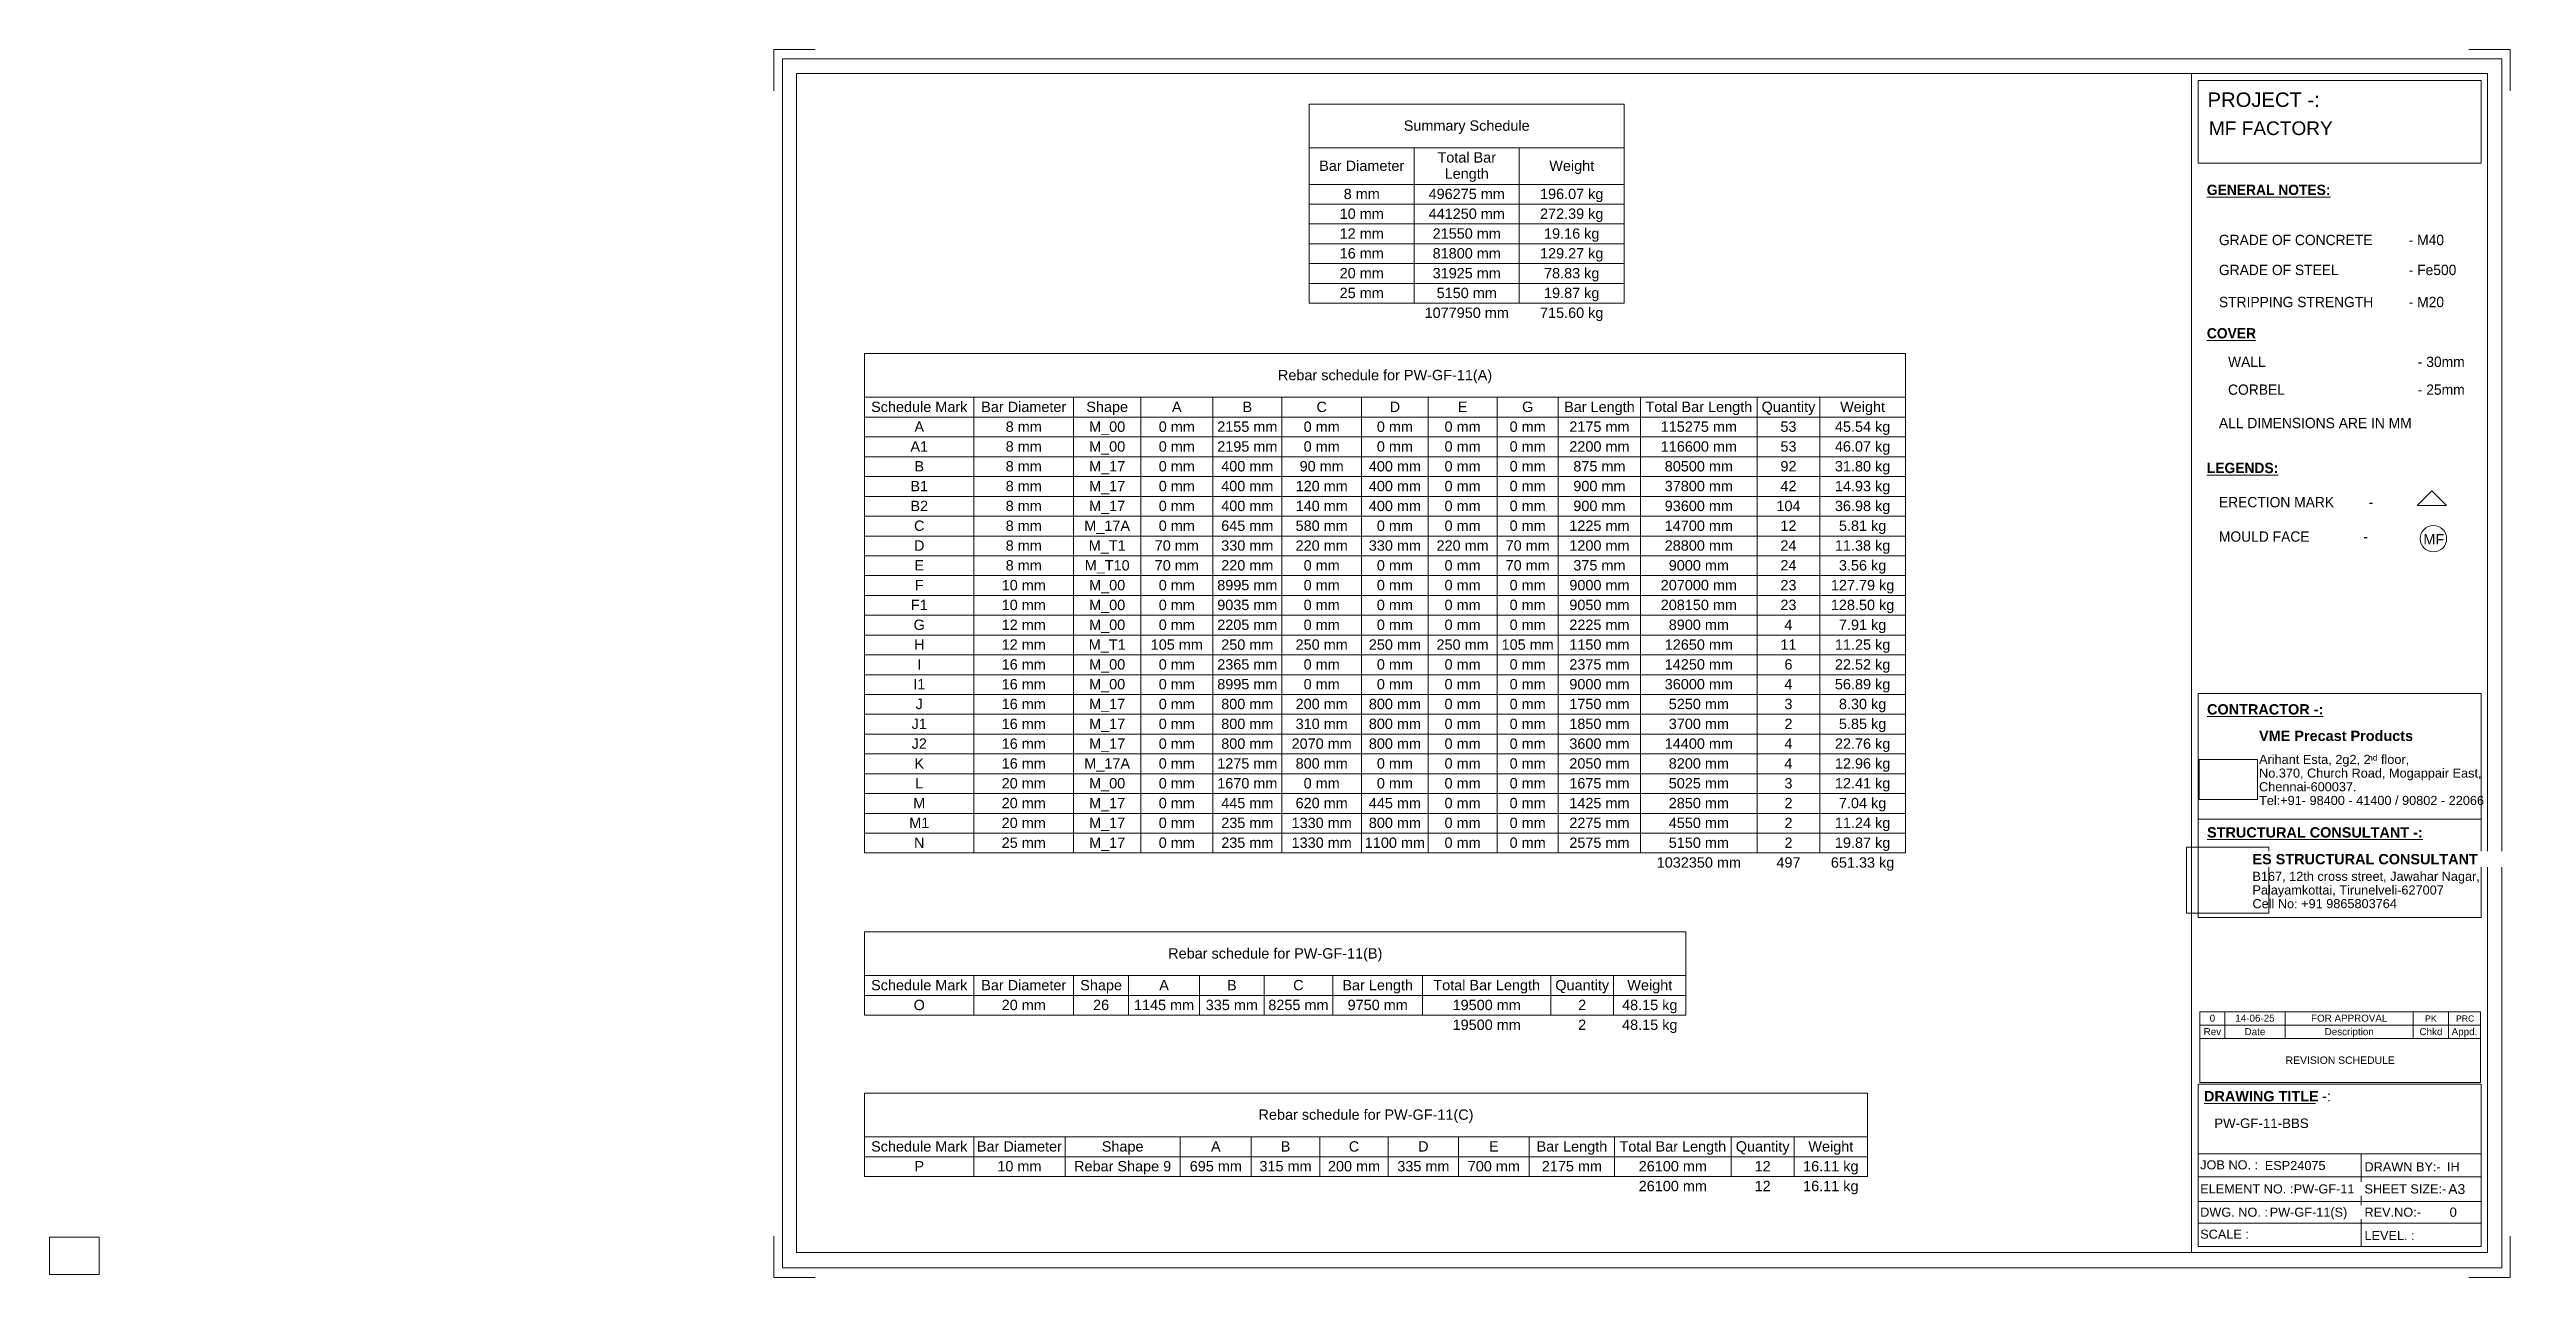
# Paper-space layout 'Layout1' of a CAD drawing. Header units: millimetres. Extents: x 0 to 599, y -1 to 296.
import ezdxf

# ---------------------------------------------------------------- set-up
doc = ezdxf.new("R2010")
doc.units = ezdxf.units.MM
for name, color, linetype, lineweight in [('A-DETL-THIN', 151, 'Continuous', 18), ('G-ANNO-SCHD', 231, 'Continuous', 9), ('G-ANNO-TEXT', 231, 'Continuous', 9), ('G-ANNO-TTLB', 6, 'Continuous', 9), ('G-ANNO-TTLB-MEDM', 33, 'Continuous', 9), ('G-ANNO-TTLB-THIN', 151, 'Continuous', 9)]:
    doc.layers.add(name, color=color, linetype=linetype, lineweight=lineweight)
doc.styles.add('Arial', font='arial.ttf', dxfattribs={"height": 3.5})
doc.styles.add('Arial_1', font='arial.ttf', dxfattribs={"height": 2.2})
doc.styles.add('Arial_10', font='arial.ttf', dxfattribs={"height": 1.7})
doc.styles.add('Arial_2', font='arial.ttf', dxfattribs={"height": 2.4})
doc.styles.add('Arial_3', font='arial.ttf', dxfattribs={"height": 2.5})
doc.styles.add('Arial_4', font='arial.ttf', dxfattribs={"height": 1.42976})
doc.styles.add('Arial_5', font='arial.ttf', dxfattribs={"height": 2.25})
doc.styles.add('Arial_6', font='arial.ttf', dxfattribs={"height": 3.3})
doc.styles.add('Arial_7', font='arial.ttf', dxfattribs={"height": 2.3})
doc.styles.add('Arial_8', font='arial.ttf', dxfattribs={"height": 1.5})
doc.styles.add('Arial_9', font='arial.ttf', dxfattribs={"height": 1.8})
doc.styles.add('Arial_B', font='arialbd.ttf', dxfattribs={"height": 2.5})
doc.styles.add('Nirmala UI Semilight', font='NirmalaS.ttf', dxfattribs={"height": 2.5})
doc.styles.add('Nirmala UI Semilight_B', font='', dxfattribs={"height": 2.5})
doc.styles.get('Nirmala UI Semilight_B').set_extended_font_data('Nirmala UI Semilight', bold=True)
picture_1 = doc.add_image_def('image1.jpg', size_in_pixel=(996, 686))
picture_2 = doc.add_image_def('image2.jpg', size_in_pixel=(1600, 1280))

# ---------------------------------------------------------------- blocks, each defined once
blk = doc.blocks.new('ES-Landscape-A3 - ES-Landscape-A3-502445-PW-GF-11-BBS')
at = {"layer": 'G-ANNO-TTLB'}
for p, q in [((175.24, 296.27), (185.24, 296.27)), ((175.24, 296.27), (175.24, 286.27)), ((595.24, 296.27), (585.24, 296.27)), ((595.24, 296.27), (595.24, 286.27)), ((519.77, 140.54), (588.2, 140.54)), ((519.77, 86.33), (519.77, 140.54)), ((588.2, 86.33), (588.2, 140.54)), ((519.77, 110.14), (588.2, 110.14)), ((519.77, 6.78), (519.77, 46.03)), ((588.2, 6.78), (588.2, 46.03)), ((559.23, 29.2), (559.23, 6.78)), ((175.24, -0.73), (175.24, 9.27)), ((595.24, -0.73), (595.24, 9.27)), ((175.24, -0.73), (185.24, -0.73)), ((595.24, -0.73), (585.24, -0.73))]:
    blk.add_line(p, q, dxfattribs=at)
at = {"layer": 'G-ANNO-TTLB-MEDM'}
for p, q in [((180.73, 290.44), (180.73, 5.31)), ((180.73, 290.44), (589.79, 290.44)), ((518.17, 290.44), (518.17, 5.31)), ((519.77, 268.77), (519.77, 288.77)), ((519.77, 288.77), (588.2, 288.77)), ((588.2, 288.77), (588.2, 268.77)), ((589.79, 290.44), (589.79, 5.31)), ((588.2, 268.77), (519.77, 268.77)), ((519.77, 86.33), (588.2, 86.33)), ((519.77, 6.78), (588.2, 6.78)), ((180.73, 5.31), (589.79, 5.31))]:
    blk.add_line(p, q, dxfattribs=at)
at = {"layer": 'G-ANNO-TTLB-THIN'}
for p, q in [((177.29, 294.03), (177.29, 1.56)), ((593.23, 294.03), (177.29, 294.03)), ((593.23, 1.56), (593.23, 294.03)), ((519.77, 46.03), (588.2, 46.03)), ((519.77, 29.2), (588.2, 29.2)), ((519.77, 23.64), (588.2, 23.64)), ((519.77, 17.68), (588.2, 17.68)), ((519.77, 12.43), (588.2, 12.43)), ((177.29, 1.56), (593.23, 1.56))]:
    blk.add_line(p, q, dxfattribs=at)
at = {"layer": 'G-ANNO-TTLB', "char_height": 2.2, "attachment_point": 1, "style": 'Arial_1'}
for s, insert, width in [('No.370, Church Road, Mogappair East,', (534.5, 122.37), 63.4135), ('Tel:+91- 98400 - 41400 / 90802 - 22066 ', (534.5, 115.75), 65.2574), ('Chennai-600037.', (534.5, 119.06), 27.6582), ('Cell No: +91 9865803764', (532.9, 90.79), 41.0464), ('Palayamkottai, Tirunelveli-627007', (532.9, 94.09), 54.4346), ('JOB NO. :', (520.26, 27.61), 16.5949), ('DRAWN BY:-', (560, 27.14), 21.7257), ('ELEMENT NO. :', (520.26, 21.79), 26.5359), ('SHEET SIZE:-', (560, 21.79), 23.2489), ('DWG. NO. :', (520.26, 16.16), 19.481), ('REV.NO:-', (560, 16.16), 16.0338), ('SCALE :', (520.26, 10.84), 13.8692), ('LEVEL. :', (560, 10.53), 14.3502)]:
    blk.add_mtext(s, dxfattribs=dict(at, insert=insert, width=width))
at = {"layer": 'G-ANNO-TTLB'}
image = blk.add_image(picture_1, insert=(520, 114.84), size_in_units=(14.11, 9.72), dxfattribs=at)
image.dxf.flags = 7
image = blk.add_image(picture_2, insert=(516.95, 87.39), size_in_units=(19.92, 15.93), dxfattribs=at)
image.dxf.flags = 7
at = {"layer": 'G-ANNO-TTLB', "attachment_point": 1, "bg_fill": 3, "box_fill_scale": 1.25, "bg_fill_color": 256, "bg_fill_true_color": 13158600, "bg_fill_transparency": 0}
for s, insert, char_height, width, style in [('PROJECT -:', (522.05, 285.89), 3.5, 33.3502, 'Arial'), ('\\LCONTRACTOR -:', (521.92, 137.94), 2.5, 33.9114, 'Arial_B'), ('\\LSTRUCTURAL CONSULTANT -:', (521.92, 108.18), 2.5, 62.8523, 'Arial_B'), ('\\LDRAWING TITLE', (521.19, 44.36), 2.5, 33.4304, 'Arial_B'), ('A3', (580.27, 21.84), 2.4, 4.9705, 'Arial_2')]:
    blk.add_mtext(s, dxfattribs=dict(at, insert=insert, char_height=char_height, width=width, style=style))
at = {"layer": 'G-ANNO-TTLB', "char_height": 2.5, "attachment_point": 1, "style": 'Arial_B', "bg_fill": 3, "box_fill_scale": 1.25, "bg_fill_color": 256, "bg_fill_true_color": 13158600, "bg_fill_transparency": 0}
for s, insert, width in [('VME Precast Products', (534.5, 131.53), 45.135), ('ES STRUCTURAL CONSULTANT', (532.9, 101.7), 65.6582), ('\\fArial|b1|i0|c0|p34|; ', (548.78, 44.36), 1.2025)]:
    blk.add_mtext(s, dxfattribs=dict(at, insert=insert, width=width))
at = {"layer": 'G-ANNO-TTLB', "attachment_point": 1}
for s, insert, char_height, width, style in [('Arihant Esta, 2g2, 2', (534.5, 125.68), 2.2, 31.9873, 'Arial_1'), ('nd', (560.89, 125.72), 1.43, 2.7257, 'Arial_4'), (' floor,', (563.14, 125.68), 2.2, 9.1392, 'Arial_1'), ('B167, 12th cross street, Jawahar Nagar,', (532.9, 97.4), 2.2, 65.1772, 'Arial_1')]:
    blk.add_mtext(s, dxfattribs=dict(at, insert=insert, char_height=char_height, width=width, style=style))
at = {"layer": 'G-ANNO-TTLB', "insert": (549.77, 44.36), "char_height": 2.5, "width": 2.6456, "attachment_point": 1, "style": 'Arial_3', "bg_fill": 3, "box_fill_scale": 1.25, "bg_fill_color": 256, "bg_fill_true_color": 13158600, "bg_fill_transparency": 0}
blk.add_mtext('-:', dxfattribs=at)

psp = doc.layouts.get("Layout1")

# ---------------------------------------------------------------- linework, layer by layer
at = {"layer": 'A-DETL-THIN'}
for p, q in [((576.32, 189.51), (572.78, 185.98)), ((572.78, 185.98), (579.86, 185.98)), ((579.86, 185.98), (576.32, 189.51))]:
    psp.add_line(p, q, dxfattribs=at)
psp.add_circle((576.67, 177.96), 3.2, dxfattribs=at)

# ---------------------------------------------------------------- viewports
at = {"layer": '0'}
psp.add_viewport(center=(6, 4.5), size=(12, 9), view_center_point=(6, 4.5), view_height=12, dxfattribs=at)

# ---------------------------------------------------------------- next in the draw order: block references
at = {"layer": 'G-ANNO-TTLB'}
psp.add_blockref('ES-Landscape-A3 - ES-Landscape-A3-502445-PW-GF-11-BBS', (0, 0), dxfattribs=at)

# ---------------------------------------------------------------- next in the draw order: linework, layer by layer
at = {"layer": 'A-DETL-THIN', "lineweight": 9}
for p, q in [((304.73, 283.08), (304.73, 272.5)), ((380.93, 283.08), (304.73, 283.08)), ((380.93, 272.5), (380.93, 283.08)), ((304.73, 272.5), (304.73, 263.66)), ((304.73, 272.5), (380.93, 272.5)), ((330.13, 272.5), (330.13, 263.66)), ((355.53, 272.5), (355.53, 263.66)), ((380.93, 272.5), (380.93, 263.66)), ((330.13, 263.66), (304.73, 263.66)), ((304.73, 263.66), (304.73, 258.87)), ((355.53, 263.66), (330.13, 263.66)), ((330.13, 263.66), (330.13, 258.87)), ((380.93, 263.66), (355.53, 263.66)), ((355.53, 263.66), (355.53, 258.87)), ((380.93, 263.66), (380.93, 258.87)), ((330.13, 258.87), (304.73, 258.87)), ((304.73, 258.87), (304.73, 254.08)), ((355.53, 258.87), (330.13, 258.87)), ((330.13, 258.87), (330.13, 254.08)), ((380.93, 258.87), (355.53, 258.87)), ((355.53, 258.87), (355.53, 254.08)), ((380.93, 258.87), (380.93, 254.08)), ((330.13, 254.08), (304.73, 254.08)), ((304.73, 254.08), (304.73, 249.29)), ((355.53, 254.08), (330.13, 254.08)), ((330.13, 254.08), (330.13, 249.29)), ((380.93, 254.08), (355.53, 254.08)), ((355.53, 254.08), (355.53, 249.29)), ((380.93, 254.08), (380.93, 249.29)), ((330.13, 249.29), (304.73, 249.29)), ((304.73, 249.29), (304.73, 244.5)), ((355.53, 249.29), (330.13, 249.29)), ((330.13, 249.29), (330.13, 244.5)), ((380.93, 249.29), (355.53, 249.29)), ((355.53, 249.29), (355.53, 244.5)), ((380.93, 249.29), (380.93, 244.5)), ((330.13, 244.5), (304.73, 244.5)), ((304.73, 244.5), (304.73, 239.71)), ((330.13, 239.71), (304.73, 239.71)), ((304.73, 239.71), (304.73, 234.91)), ((355.53, 244.5), (330.13, 244.5)), ((330.13, 244.5), (330.13, 239.71)), ((355.53, 239.71), (330.13, 239.71)), ((330.13, 239.71), (330.13, 234.91)), ((380.93, 244.5), (355.53, 244.5)), ((355.53, 244.5), (355.53, 239.71)), ((380.93, 239.71), (355.53, 239.71)), ((355.53, 239.71), (355.53, 234.91)), ((380.93, 244.5), (380.93, 239.71)), ((380.93, 239.71), (380.93, 234.91)), ((330.13, 234.91), (304.73, 234.91)), ((355.53, 234.91), (330.13, 234.91)), ((380.93, 234.91), (355.53, 234.91)), ((197.18, 222.74), (197.18, 212.16)), ((448.95, 222.74), (197.18, 222.74)), ((448.95, 212.16), (448.95, 222.74)), ((197.18, 212.16), (197.18, 207.37)), ((197.18, 212.16), (448.95, 212.16)), ((223.59, 212.16), (223.59, 207.37)), ((247.74, 212.16), (247.74, 207.37)), ((263.96, 212.16), (263.96, 207.37)), ((281.42, 212.16), (281.42, 207.37)), ((298.09, 212.16), (298.09, 207.37)), ((317.4, 212.16), (317.4, 207.37)), ((333.49, 212.16), (333.49, 207.37)), ((350.16, 212.16), (350.16, 207.37)), ((364.98, 212.16), (364.98, 207.37)), ((384.88, 212.16), (384.88, 207.37)), ((413.09, 212.16), (413.09, 207.37)), ((428.24, 212.16), (428.24, 207.37)), ((448.95, 212.16), (448.95, 207.37)), ((223.59, 207.37), (197.18, 207.37)), ((197.18, 207.37), (197.18, 202.57)), ((247.74, 207.37), (223.59, 207.37)), ((223.59, 207.37), (223.59, 202.57)), ((263.96, 207.37), (247.74, 207.37)), ((247.74, 207.37), (247.74, 202.57)), ((281.42, 207.37), (263.96, 207.37)), ((263.96, 207.37), (263.96, 202.57)), ((298.09, 207.37), (281.42, 207.37)), ((281.42, 207.37), (281.42, 202.57)), ((317.4, 207.37), (298.09, 207.37)), ((298.09, 207.37), (298.09, 202.57)), ((333.49, 207.37), (317.4, 207.37)), ((317.4, 207.37), (317.4, 202.57)), ((350.16, 207.37), (333.49, 207.37)), ((333.49, 207.37), (333.49, 202.57)), ((364.98, 207.37), (350.16, 207.37)), ((350.16, 207.37), (350.16, 202.57)), ((384.88, 207.37), (364.98, 207.37)), ((364.98, 207.37), (364.98, 202.57)), ((413.09, 207.37), (384.88, 207.37)), ((384.88, 207.37), (384.88, 202.57)), ((428.24, 207.37), (413.09, 207.37)), ((413.09, 207.37), (413.09, 202.57)), ((448.95, 207.37), (428.24, 207.37)), ((428.24, 207.37), (428.24, 202.57)), ((448.95, 207.37), (448.95, 202.57)), ((223.59, 202.57), (197.18, 202.57)), ((197.18, 202.57), (197.18, 197.78)), ((223.59, 197.78), (197.18, 197.78)), ((197.18, 197.78), (197.18, 192.99)), ((247.74, 202.57), (223.59, 202.57)), ((223.59, 202.57), (223.59, 197.78)), ((247.74, 197.78), (223.59, 197.78)), ((223.59, 197.78), (223.59, 192.99)), ((263.96, 202.57), (247.74, 202.57)), ((247.74, 202.57), (247.74, 197.78)), ((263.96, 197.78), (247.74, 197.78)), ((247.74, 197.78), (247.74, 192.99)), ((281.42, 202.57), (263.96, 202.57)), ((263.96, 202.57), (263.96, 197.78)), ((281.42, 197.78), (263.96, 197.78)), ((263.96, 197.78), (263.96, 192.99)), ((298.09, 202.57), (281.42, 202.57)), ((281.42, 202.57), (281.42, 197.78)), ((298.09, 197.78), (281.42, 197.78)), ((281.42, 197.78), (281.42, 192.99)), ((317.4, 202.57), (298.09, 202.57)), ((298.09, 202.57), (298.09, 197.78)), ((317.4, 197.78), (298.09, 197.78)), ((298.09, 197.78), (298.09, 192.99)), ((333.49, 202.57), (317.4, 202.57)), ((317.4, 202.57), (317.4, 197.78)), ((333.49, 197.78), (317.4, 197.78)), ((317.4, 197.78), (317.4, 192.99)), ((350.16, 202.57), (333.49, 202.57)), ((333.49, 202.57), (333.49, 197.78)), ((350.16, 197.78), (333.49, 197.78)), ((333.49, 197.78), (333.49, 192.99)), ((364.98, 202.57), (350.16, 202.57)), ((350.16, 202.57), (350.16, 197.78)), ((364.98, 197.78), (350.16, 197.78)), ((350.16, 197.78), (350.16, 192.99)), ((384.88, 202.57), (364.98, 202.57)), ((364.98, 202.57), (364.98, 197.78)), ((384.88, 197.78), (364.98, 197.78)), ((364.98, 197.78), (364.98, 192.99)), ((413.09, 202.57), (384.88, 202.57)), ((384.88, 202.57), (384.88, 197.78)), ((413.09, 197.78), (384.88, 197.78)), ((384.88, 197.78), (384.88, 192.99)), ((428.24, 202.57), (413.09, 202.57)), ((413.09, 202.57), (413.09, 197.78)), ((428.24, 197.78), (413.09, 197.78)), ((413.09, 197.78), (413.09, 192.99)), ((448.95, 202.57), (428.24, 202.57)), ((428.24, 202.57), (428.24, 197.78)), ((448.95, 197.78), (428.24, 197.78)), ((428.24, 197.78), (428.24, 192.99)), ((448.95, 202.57), (448.95, 197.78)), ((448.95, 197.78), (448.95, 192.99)), ((223.59, 192.99), (197.18, 192.99)), ((197.18, 192.99), (197.18, 188.2)), ((247.74, 192.99), (223.59, 192.99)), ((223.59, 192.99), (223.59, 188.2)), ((263.96, 192.99), (247.74, 192.99)), ((247.74, 192.99), (247.74, 188.2)), ((281.42, 192.99), (263.96, 192.99)), ((263.96, 192.99), (263.96, 188.2)), ((298.09, 192.99), (281.42, 192.99)), ((281.42, 192.99), (281.42, 188.2)), ((317.4, 192.99), (298.09, 192.99)), ((298.09, 192.99), (298.09, 188.2)), ((333.49, 192.99), (317.4, 192.99)), ((317.4, 192.99), (317.4, 188.2)), ((350.16, 192.99), (333.49, 192.99)), ((333.49, 192.99), (333.49, 188.2)), ((364.98, 192.99), (350.16, 192.99)), ((350.16, 192.99), (350.16, 188.2)), ((384.88, 192.99), (364.98, 192.99)), ((364.98, 192.99), (364.98, 188.2)), ((413.09, 192.99), (384.88, 192.99)), ((384.88, 192.99), (384.88, 188.2)), ((428.24, 192.99), (413.09, 192.99)), ((413.09, 192.99), (413.09, 188.2)), ((448.95, 192.99), (428.24, 192.99)), ((428.24, 192.99), (428.24, 188.2)), ((448.95, 192.99), (448.95, 188.2)), ((223.59, 188.2), (197.18, 188.2)), ((197.18, 188.2), (197.18, 183.41)), ((247.74, 188.2), (223.59, 188.2)), ((223.59, 188.2), (223.59, 183.41)), ((263.96, 188.2), (247.74, 188.2)), ((247.74, 188.2), (247.74, 183.41)), ((281.42, 188.2), (263.96, 188.2)), ((263.96, 188.2), (263.96, 183.41)), ((298.09, 188.2), (281.42, 188.2)), ((281.42, 188.2), (281.42, 183.41)), ((317.4, 188.2), (298.09, 188.2)), ((298.09, 188.2), (298.09, 183.41)), ((333.49, 188.2), (317.4, 188.2)), ((317.4, 188.2), (317.4, 183.41)), ((350.16, 188.2), (333.49, 188.2)), ((333.49, 188.2), (333.49, 183.41)), ((364.98, 188.2), (350.16, 188.2)), ((350.16, 188.2), (350.16, 183.41)), ((384.88, 188.2), (364.98, 188.2)), ((364.98, 188.2), (364.98, 183.41)), ((413.09, 188.2), (384.88, 188.2)), ((384.88, 188.2), (384.88, 183.41)), ((428.24, 188.2), (413.09, 188.2)), ((413.09, 188.2), (413.09, 183.41)), ((448.95, 188.2), (428.24, 188.2)), ((428.24, 188.2), (428.24, 183.41)), ((448.95, 188.2), (448.95, 183.41)), ((223.59, 183.41), (197.18, 183.41)), ((197.18, 183.41), (197.18, 178.61)), ((247.74, 183.41), (223.59, 183.41)), ((223.59, 183.41), (223.59, 178.61)), ((263.96, 183.41), (247.74, 183.41)), ((247.74, 183.41), (247.74, 178.61)), ((281.42, 183.41), (263.96, 183.41)), ((263.96, 183.41), (263.96, 178.61)), ((298.09, 183.41), (281.42, 183.41)), ((281.42, 183.41), (281.42, 178.61)), ((317.4, 183.41), (298.09, 183.41)), ((298.09, 183.41), (298.09, 178.61)), ((333.49, 183.41), (317.4, 183.41)), ((317.4, 183.41), (317.4, 178.61)), ((350.16, 183.41), (333.49, 183.41)), ((333.49, 183.41), (333.49, 178.61)), ((364.98, 183.41), (350.16, 183.41)), ((350.16, 183.41), (350.16, 178.61)), ((384.88, 183.41), (364.98, 183.41)), ((364.98, 183.41), (364.98, 178.61)), ((413.09, 183.41), (384.88, 183.41)), ((384.88, 183.41), (384.88, 178.61)), ((428.24, 183.41), (413.09, 183.41)), ((413.09, 183.41), (413.09, 178.61)), ((448.95, 183.41), (428.24, 183.41)), ((428.24, 183.41), (428.24, 178.61)), ((448.95, 183.41), (448.95, 178.61)), ((223.59, 178.61), (197.18, 178.61)), ((197.18, 178.61), (197.18, 173.82)), ((223.59, 173.82), (197.18, 173.82)), ((197.18, 173.82), (197.18, 169.03)), ((247.74, 178.61), (223.59, 178.61)), ((223.59, 178.61), (223.59, 173.82)), ((247.74, 173.82), (223.59, 173.82)), ((223.59, 173.82), (223.59, 169.03)), ((263.96, 178.61), (247.74, 178.61)), ((247.74, 178.61), (247.74, 173.82)), ((263.96, 173.82), (247.74, 173.82)), ((247.74, 173.82), (247.74, 169.03)), ((281.42, 178.61), (263.96, 178.61)), ((263.96, 178.61), (263.96, 173.82)), ((281.42, 173.82), (263.96, 173.82)), ((263.96, 173.82), (263.96, 169.03)), ((298.09, 178.61), (281.42, 178.61)), ((281.42, 178.61), (281.42, 173.82)), ((298.09, 173.82), (281.42, 173.82)), ((281.42, 173.82), (281.42, 169.03)), ((317.4, 178.61), (298.09, 178.61)), ((298.09, 178.61), (298.09, 173.82)), ((317.4, 173.82), (298.09, 173.82)), ((298.09, 173.82), (298.09, 169.03)), ((333.49, 178.61), (317.4, 178.61)), ((317.4, 178.61), (317.4, 173.82)), ((333.49, 173.82), (317.4, 173.82)), ((317.4, 173.82), (317.4, 169.03)), ((350.16, 178.61), (333.49, 178.61)), ((333.49, 178.61), (333.49, 173.82)), ((350.16, 173.82), (333.49, 173.82)), ((333.49, 173.82), (333.49, 169.03)), ((364.98, 178.61), (350.16, 178.61)), ((350.16, 178.61), (350.16, 173.82)), ((364.98, 173.82), (350.16, 173.82)), ((350.16, 173.82), (350.16, 169.03)), ((384.88, 178.61), (364.98, 178.61)), ((364.98, 178.61), (364.98, 173.82)), ((384.88, 173.82), (364.98, 173.82)), ((364.98, 173.82), (364.98, 169.03)), ((413.09, 178.61), (384.88, 178.61)), ((384.88, 178.61), (384.88, 173.82)), ((413.09, 173.82), (384.88, 173.82)), ((384.88, 173.82), (384.88, 169.03)), ((428.24, 178.61), (413.09, 178.61)), ((413.09, 178.61), (413.09, 173.82)), ((428.24, 173.82), (413.09, 173.82)), ((413.09, 173.82), (413.09, 169.03)), ((448.95, 178.61), (428.24, 178.61)), ((428.24, 178.61), (428.24, 173.82)), ((448.95, 173.82), (428.24, 173.82)), ((428.24, 173.82), (428.24, 169.03)), ((448.95, 178.61), (448.95, 173.82)), ((448.95, 173.82), (448.95, 169.03)), ((223.59, 169.03), (197.18, 169.03)), ((197.18, 169.03), (197.18, 164.24)), ((247.74, 169.03), (223.59, 169.03)), ((223.59, 169.03), (223.59, 164.24)), ((263.96, 169.03), (247.74, 169.03)), ((247.74, 169.03), (247.74, 164.24)), ((281.42, 169.03), (263.96, 169.03)), ((263.96, 169.03), (263.96, 164.24)), ((298.09, 169.03), (281.42, 169.03)), ((281.42, 169.03), (281.42, 164.24)), ((317.4, 169.03), (298.09, 169.03)), ((298.09, 169.03), (298.09, 164.24)), ((333.49, 169.03), (317.4, 169.03)), ((317.4, 169.03), (317.4, 164.24)), ((350.16, 169.03), (333.49, 169.03)), ((333.49, 169.03), (333.49, 164.24)), ((364.98, 169.03), (350.16, 169.03)), ((350.16, 169.03), (350.16, 164.24)), ((384.88, 169.03), (364.98, 169.03)), ((364.98, 169.03), (364.98, 164.24)), ((413.09, 169.03), (384.88, 169.03)), ((384.88, 169.03), (384.88, 164.24)), ((428.24, 169.03), (413.09, 169.03)), ((413.09, 169.03), (413.09, 164.24)), ((448.95, 169.03), (428.24, 169.03)), ((428.24, 169.03), (428.24, 164.24)), ((448.95, 169.03), (448.95, 164.24)), ((223.59, 164.24), (197.18, 164.24)), ((197.18, 164.24), (197.18, 159.45)), ((247.74, 164.24), (223.59, 164.24)), ((223.59, 164.24), (223.59, 159.45)), ((263.96, 164.24), (247.74, 164.24)), ((247.74, 164.24), (247.74, 159.45)), ((281.42, 164.24), (263.96, 164.24)), ((263.96, 164.24), (263.96, 159.45)), ((298.09, 164.24), (281.42, 164.24)), ((281.42, 164.24), (281.42, 159.45)), ((317.4, 164.24), (298.09, 164.24)), ((298.09, 164.24), (298.09, 159.45)), ((333.49, 164.24), (317.4, 164.24)), ((317.4, 164.24), (317.4, 159.45)), ((350.16, 164.24), (333.49, 164.24)), ((333.49, 164.24), (333.49, 159.45)), ((364.98, 164.24), (350.16, 164.24)), ((350.16, 164.24), (350.16, 159.45)), ((384.88, 164.24), (364.98, 164.24)), ((364.98, 164.24), (364.98, 159.45)), ((413.09, 164.24), (384.88, 164.24)), ((384.88, 164.24), (384.88, 159.45)), ((428.24, 164.24), (413.09, 164.24)), ((413.09, 164.24), (413.09, 159.45)), ((448.95, 164.24), (428.24, 164.24)), ((428.24, 164.24), (428.24, 159.45)), ((448.95, 164.24), (448.95, 159.45)), ((223.59, 159.45), (197.18, 159.45)), ((197.18, 159.45), (197.18, 154.66)), ((247.74, 159.45), (223.59, 159.45)), ((223.59, 159.45), (223.59, 154.66)), ((263.96, 159.45), (247.74, 159.45)), ((247.74, 159.45), (247.74, 154.66)), ((281.42, 159.45), (263.96, 159.45)), ((263.96, 159.45), (263.96, 154.66)), ((298.09, 159.45), (281.42, 159.45)), ((281.42, 159.45), (281.42, 154.66)), ((317.4, 159.45), (298.09, 159.45)), ((298.09, 159.45), (298.09, 154.66)), ((333.49, 159.45), (317.4, 159.45)), ((317.4, 159.45), (317.4, 154.66)), ((350.16, 159.45), (333.49, 159.45)), ((333.49, 159.45), (333.49, 154.66)), ((364.98, 159.45), (350.16, 159.45)), ((350.16, 159.45), (350.16, 154.66)), ((384.88, 159.45), (364.98, 159.45)), ((364.98, 159.45), (364.98, 154.66)), ((413.09, 159.45), (384.88, 159.45)), ((384.88, 159.45), (384.88, 154.66)), ((428.24, 159.45), (413.09, 159.45)), ((413.09, 159.45), (413.09, 154.66)), ((448.95, 159.45), (428.24, 159.45)), ((428.24, 159.45), (428.24, 154.66)), ((448.95, 159.45), (448.95, 154.66)), ((223.59, 154.66), (197.18, 154.66)), ((197.18, 154.66), (197.18, 149.86)), ((223.59, 149.86), (197.18, 149.86)), ((197.18, 149.86), (197.18, 145.07)), ((247.74, 154.66), (223.59, 154.66)), ((223.59, 154.66), (223.59, 149.86)), ((247.74, 149.86), (223.59, 149.86)), ((223.59, 149.86), (223.59, 145.07)), ((263.96, 154.66), (247.74, 154.66)), ((247.74, 154.66), (247.74, 149.86)), ((263.96, 149.86), (247.74, 149.86)), ((247.74, 149.86), (247.74, 145.07)), ((281.42, 154.66), (263.96, 154.66)), ((263.96, 154.66), (263.96, 149.86)), ((281.42, 149.86), (263.96, 149.86)), ((263.96, 149.86), (263.96, 145.07)), ((298.09, 154.66), (281.42, 154.66)), ((281.42, 154.66), (281.42, 149.86)), ((298.09, 149.86), (281.42, 149.86)), ((281.42, 149.86), (281.42, 145.07)), ((317.4, 154.66), (298.09, 154.66)), ((298.09, 154.66), (298.09, 149.86)), ((317.4, 149.86), (298.09, 149.86)), ((298.09, 149.86), (298.09, 145.07)), ((333.49, 154.66), (317.4, 154.66)), ((317.4, 154.66), (317.4, 149.86)), ((333.49, 149.86), (317.4, 149.86)), ((317.4, 149.86), (317.4, 145.07)), ((350.16, 154.66), (333.49, 154.66)), ((333.49, 154.66), (333.49, 149.86)), ((350.16, 149.86), (333.49, 149.86)), ((333.49, 149.86), (333.49, 145.07)), ((364.98, 154.66), (350.16, 154.66)), ((350.16, 154.66), (350.16, 149.86)), ((364.98, 149.86), (350.16, 149.86)), ((350.16, 149.86), (350.16, 145.07)), ((384.88, 154.66), (364.98, 154.66)), ((364.98, 154.66), (364.98, 149.86)), ((384.88, 149.86), (364.98, 149.86)), ((364.98, 149.86), (364.98, 145.07)), ((413.09, 154.66), (384.88, 154.66)), ((384.88, 154.66), (384.88, 149.86)), ((413.09, 149.86), (384.88, 149.86)), ((384.88, 149.86), (384.88, 145.07)), ((428.24, 154.66), (413.09, 154.66)), ((413.09, 154.66), (413.09, 149.86)), ((428.24, 149.86), (413.09, 149.86)), ((413.09, 149.86), (413.09, 145.07)), ((448.95, 154.66), (428.24, 154.66)), ((428.24, 154.66), (428.24, 149.86)), ((448.95, 149.86), (428.24, 149.86)), ((428.24, 149.86), (428.24, 145.07)), ((448.95, 154.66), (448.95, 149.86)), ((448.95, 149.86), (448.95, 145.07)), ((223.59, 145.07), (197.18, 145.07)), ((197.18, 145.07), (197.18, 140.28)), ((247.74, 145.07), (223.59, 145.07)), ((223.59, 145.07), (223.59, 140.28)), ((263.96, 145.07), (247.74, 145.07)), ((247.74, 145.07), (247.74, 140.28)), ((281.42, 145.07), (263.96, 145.07)), ((263.96, 145.07), (263.96, 140.28)), ((298.09, 145.07), (281.42, 145.07)), ((281.42, 145.07), (281.42, 140.28)), ((317.4, 145.07), (298.09, 145.07)), ((298.09, 145.07), (298.09, 140.28)), ((333.49, 145.07), (317.4, 145.07)), ((317.4, 145.07), (317.4, 140.28)), ((350.16, 145.07), (333.49, 145.07)), ((333.49, 145.07), (333.49, 140.28)), ((364.98, 145.07), (350.16, 145.07)), ((350.16, 145.07), (350.16, 140.28)), ((384.88, 145.07), (364.98, 145.07)), ((364.98, 145.07), (364.98, 140.28)), ((413.09, 145.07), (384.88, 145.07)), ((384.88, 145.07), (384.88, 140.28)), ((428.24, 145.07), (413.09, 145.07)), ((413.09, 145.07), (413.09, 140.28)), ((448.95, 145.07), (428.24, 145.07)), ((428.24, 145.07), (428.24, 140.28)), ((448.95, 145.07), (448.95, 140.28)), ((223.59, 140.28), (197.18, 140.28)), ((197.18, 140.28), (197.18, 135.49)), ((247.74, 140.28), (223.59, 140.28)), ((223.59, 140.28), (223.59, 135.49)), ((263.96, 140.28), (247.74, 140.28)), ((247.74, 140.28), (247.74, 135.49)), ((281.42, 140.28), (263.96, 140.28)), ((263.96, 140.28), (263.96, 135.49)), ((298.09, 140.28), (281.42, 140.28)), ((281.42, 140.28), (281.42, 135.49)), ((317.4, 140.28), (298.09, 140.28)), ((298.09, 140.28), (298.09, 135.49)), ((333.49, 140.28), (317.4, 140.28)), ((317.4, 140.28), (317.4, 135.49)), ((350.16, 140.28), (333.49, 140.28)), ((333.49, 140.28), (333.49, 135.49)), ((364.98, 140.28), (350.16, 140.28)), ((350.16, 140.28), (350.16, 135.49)), ((384.88, 140.28), (364.98, 140.28)), ((364.98, 140.28), (364.98, 135.49)), ((413.09, 140.28), (384.88, 140.28)), ((384.88, 140.28), (384.88, 135.49)), ((428.24, 140.28), (413.09, 140.28)), ((413.09, 140.28), (413.09, 135.49)), ((448.95, 140.28), (428.24, 140.28)), ((428.24, 140.28), (428.24, 135.49)), ((448.95, 140.28), (448.95, 135.49)), ((223.59, 135.49), (197.18, 135.49)), ((197.18, 135.49), (197.18, 130.7)), ((247.74, 135.49), (223.59, 135.49)), ((223.59, 135.49), (223.59, 130.7)), ((263.96, 135.49), (247.74, 135.49)), ((247.74, 135.49), (247.74, 130.7)), ((281.42, 135.49), (263.96, 135.49)), ((263.96, 135.49), (263.96, 130.7)), ((298.09, 135.49), (281.42, 135.49)), ((281.42, 135.49), (281.42, 130.7)), ((317.4, 135.49), (298.09, 135.49)), ((298.09, 135.49), (298.09, 130.7)), ((333.49, 135.49), (317.4, 135.49)), ((317.4, 135.49), (317.4, 130.7)), ((350.16, 135.49), (333.49, 135.49)), ((333.49, 135.49), (333.49, 130.7)), ((364.98, 135.49), (350.16, 135.49)), ((350.16, 135.49), (350.16, 130.7)), ((384.88, 135.49), (364.98, 135.49)), ((364.98, 135.49), (364.98, 130.7)), ((413.09, 135.49), (384.88, 135.49)), ((384.88, 135.49), (384.88, 130.7)), ((428.24, 135.49), (413.09, 135.49)), ((413.09, 135.49), (413.09, 130.7)), ((448.95, 135.49), (428.24, 135.49)), ((428.24, 135.49), (428.24, 130.7)), ((448.95, 135.49), (448.95, 130.7)), ((223.59, 130.7), (197.18, 130.7)), ((197.18, 130.7), (197.18, 125.9)), ((223.59, 125.9), (197.18, 125.9)), ((197.18, 125.9), (197.18, 121.11)), ((247.74, 130.7), (223.59, 130.7)), ((223.59, 130.7), (223.59, 125.9)), ((247.74, 125.9), (223.59, 125.9)), ((223.59, 125.9), (223.59, 121.11)), ((263.96, 130.7), (247.74, 130.7)), ((247.74, 130.7), (247.74, 125.9)), ((263.96, 125.9), (247.74, 125.9)), ((247.74, 125.9), (247.74, 121.11)), ((281.42, 130.7), (263.96, 130.7)), ((263.96, 130.7), (263.96, 125.9)), ((281.42, 125.9), (263.96, 125.9)), ((263.96, 125.9), (263.96, 121.11)), ((298.09, 130.7), (281.42, 130.7)), ((281.42, 130.7), (281.42, 125.9)), ((298.09, 125.9), (281.42, 125.9)), ((281.42, 125.9), (281.42, 121.11)), ((317.4, 130.7), (298.09, 130.7)), ((298.09, 130.7), (298.09, 125.9)), ((317.4, 125.9), (298.09, 125.9)), ((298.09, 125.9), (298.09, 121.11)), ((333.49, 130.7), (317.4, 130.7)), ((317.4, 130.7), (317.4, 125.9)), ((333.49, 125.9), (317.4, 125.9)), ((317.4, 125.9), (317.4, 121.11)), ((350.16, 130.7), (333.49, 130.7)), ((333.49, 130.7), (333.49, 125.9)), ((350.16, 125.9), (333.49, 125.9)), ((333.49, 125.9), (333.49, 121.11)), ((364.98, 130.7), (350.16, 130.7)), ((350.16, 130.7), (350.16, 125.9)), ((364.98, 125.9), (350.16, 125.9)), ((350.16, 125.9), (350.16, 121.11)), ((384.88, 130.7), (364.98, 130.7)), ((364.98, 130.7), (364.98, 125.9)), ((384.88, 125.9), (364.98, 125.9)), ((364.98, 125.9), (364.98, 121.11)), ((413.09, 130.7), (384.88, 130.7)), ((384.88, 130.7), (384.88, 125.9)), ((413.09, 125.9), (384.88, 125.9)), ((384.88, 125.9), (384.88, 121.11)), ((428.24, 130.7), (413.09, 130.7)), ((413.09, 130.7), (413.09, 125.9)), ((428.24, 125.9), (413.09, 125.9)), ((413.09, 125.9), (413.09, 121.11)), ((448.95, 130.7), (428.24, 130.7)), ((428.24, 130.7), (428.24, 125.9)), ((448.95, 125.9), (428.24, 125.9)), ((428.24, 125.9), (428.24, 121.11)), ((448.95, 130.7), (448.95, 125.9)), ((448.95, 125.9), (448.95, 121.11)), ((223.59, 121.11), (197.18, 121.11)), ((197.18, 121.11), (197.18, 116.32)), ((247.74, 121.11), (223.59, 121.11)), ((223.59, 121.11), (223.59, 116.32)), ((263.96, 121.11), (247.74, 121.11)), ((247.74, 121.11), (247.74, 116.32)), ((281.42, 121.11), (263.96, 121.11)), ((263.96, 121.11), (263.96, 116.32)), ((298.09, 121.11), (281.42, 121.11)), ((281.42, 121.11), (281.42, 116.32)), ((317.4, 121.11), (298.09, 121.11)), ((298.09, 121.11), (298.09, 116.32)), ((333.49, 121.11), (317.4, 121.11)), ((317.4, 121.11), (317.4, 116.32)), ((350.16, 121.11), (333.49, 121.11)), ((333.49, 121.11), (333.49, 116.32)), ((364.98, 121.11), (350.16, 121.11)), ((350.16, 121.11), (350.16, 116.32)), ((384.88, 121.11), (364.98, 121.11)), ((364.98, 121.11), (364.98, 116.32)), ((413.09, 121.11), (384.88, 121.11)), ((384.88, 121.11), (384.88, 116.32)), ((428.24, 121.11), (413.09, 121.11)), ((413.09, 121.11), (413.09, 116.32)), ((448.95, 121.11), (428.24, 121.11)), ((428.24, 121.11), (428.24, 116.32)), ((448.95, 121.11), (448.95, 116.32)), ((223.59, 116.32), (197.18, 116.32)), ((197.18, 116.32), (197.18, 111.53)), ((247.74, 116.32), (223.59, 116.32)), ((223.59, 116.32), (223.59, 111.53)), ((263.96, 116.32), (247.74, 116.32)), ((247.74, 116.32), (247.74, 111.53)), ((281.42, 116.32), (263.96, 116.32)), ((263.96, 116.32), (263.96, 111.53)), ((298.09, 116.32), (281.42, 116.32)), ((281.42, 116.32), (281.42, 111.53)), ((317.4, 116.32), (298.09, 116.32)), ((298.09, 116.32), (298.09, 111.53)), ((333.49, 116.32), (317.4, 116.32)), ((317.4, 116.32), (317.4, 111.53)), ((350.16, 116.32), (333.49, 116.32)), ((333.49, 116.32), (333.49, 111.53)), ((364.98, 116.32), (350.16, 116.32)), ((350.16, 116.32), (350.16, 111.53)), ((384.88, 116.32), (364.98, 116.32)), ((364.98, 116.32), (364.98, 111.53)), ((413.09, 116.32), (384.88, 116.32)), ((384.88, 116.32), (384.88, 111.53)), ((428.24, 116.32), (413.09, 116.32)), ((413.09, 116.32), (413.09, 111.53)), ((448.95, 116.32), (428.24, 116.32)), ((428.24, 116.32), (428.24, 111.53)), ((448.95, 116.32), (448.95, 111.53)), ((223.59, 111.53), (197.18, 111.53)), ((197.18, 111.53), (197.18, 106.74)), ((247.74, 111.53), (223.59, 111.53)), ((223.59, 111.53), (223.59, 106.74)), ((263.96, 111.53), (247.74, 111.53)), ((247.74, 111.53), (247.74, 106.74)), ((281.42, 111.53), (263.96, 111.53)), ((263.96, 111.53), (263.96, 106.74)), ((298.09, 111.53), (281.42, 111.53)), ((281.42, 111.53), (281.42, 106.74)), ((317.4, 111.53), (298.09, 111.53)), ((298.09, 111.53), (298.09, 106.74)), ((333.49, 111.53), (317.4, 111.53)), ((317.4, 111.53), (317.4, 106.74)), ((350.16, 111.53), (333.49, 111.53)), ((333.49, 111.53), (333.49, 106.74)), ((364.98, 111.53), (350.16, 111.53)), ((350.16, 111.53), (350.16, 106.74)), ((384.88, 111.53), (364.98, 111.53)), ((364.98, 111.53), (364.98, 106.74)), ((413.09, 111.53), (384.88, 111.53)), ((384.88, 111.53), (384.88, 106.74)), ((428.24, 111.53), (413.09, 111.53)), ((413.09, 111.53), (413.09, 106.74)), ((448.95, 111.53), (428.24, 111.53)), ((428.24, 111.53), (428.24, 106.74)), ((448.95, 111.53), (448.95, 106.74)), ((223.59, 106.74), (197.18, 106.74)), ((197.18, 106.74), (197.18, 101.95)), ((223.59, 101.95), (197.18, 101.95)), ((247.74, 106.74), (223.59, 106.74)), ((223.59, 106.74), (223.59, 101.95)), ((247.74, 101.95), (223.59, 101.95)), ((263.96, 106.74), (247.74, 106.74)), ((247.74, 106.74), (247.74, 101.95)), ((263.96, 101.95), (247.74, 101.95)), ((281.42, 106.74), (263.96, 106.74)), ((263.96, 106.74), (263.96, 101.95)), ((281.42, 101.95), (263.96, 101.95)), ((298.09, 106.74), (281.42, 106.74)), ((281.42, 106.74), (281.42, 101.95)), ((298.09, 101.95), (281.42, 101.95)), ((317.4, 106.74), (298.09, 106.74)), ((298.09, 106.74), (298.09, 101.95)), ((317.4, 101.95), (298.09, 101.95)), ((333.49, 106.74), (317.4, 106.74)), ((317.4, 106.74), (317.4, 101.95)), ((333.49, 101.95), (317.4, 101.95)), ((350.16, 106.74), (333.49, 106.74)), ((333.49, 106.74), (333.49, 101.95)), ((350.16, 101.95), (333.49, 101.95)), ((364.98, 106.74), (350.16, 106.74)), ((350.16, 106.74), (350.16, 101.95)), ((364.98, 101.95), (350.16, 101.95)), ((384.88, 106.74), (364.98, 106.74)), ((364.98, 106.74), (364.98, 101.95)), ((384.88, 101.95), (364.98, 101.95)), ((413.09, 106.74), (384.88, 106.74)), ((384.88, 106.74), (384.88, 101.95)), ((413.09, 101.95), (384.88, 101.95)), ((428.24, 106.74), (413.09, 106.74)), ((413.09, 106.74), (413.09, 101.95)), ((428.24, 101.95), (413.09, 101.95)), ((448.95, 106.74), (428.24, 106.74)), ((428.24, 106.74), (428.24, 101.95)), ((448.95, 101.95), (428.24, 101.95)), ((448.95, 106.74), (448.95, 101.95)), ((197.18, 82.86), (197.18, 72.28)), ((395.85, 82.86), (197.18, 82.86)), ((395.85, 72.28), (395.85, 82.86)), ((197.18, 72.28), (197.18, 67.49)), ((197.18, 72.28), (395.85, 72.28)), ((223.59, 72.28), (223.59, 67.49)), ((247.74, 72.28), (247.74, 67.49)), ((261.02, 72.28), (261.02, 67.49)), ((278.2, 72.28), (278.2, 67.49)), ((293.81, 72.28), (293.81, 67.49)), ((310.41, 72.28), (310.41, 67.49)), ((332.17, 72.28), (332.17, 67.49)), ((363.15, 72.28), (363.15, 67.49)), ((378.36, 72.28), (378.36, 67.49)), ((395.85, 72.28), (395.85, 67.49)), ((223.59, 67.49), (197.18, 67.49)), ((197.18, 67.49), (197.18, 62.7)), ((247.74, 67.49), (223.59, 67.49)), ((223.59, 67.49), (223.59, 62.7)), ((261.02, 67.49), (247.74, 67.49)), ((247.74, 67.49), (247.74, 62.7)), ((278.2, 67.49), (261.02, 67.49)), ((261.02, 67.49), (261.02, 62.7)), ((293.81, 67.49), (278.2, 67.49)), ((278.2, 67.49), (278.2, 62.7)), ((310.41, 67.49), (293.81, 67.49)), ((293.81, 67.49), (293.81, 62.7)), ((332.17, 67.49), (310.41, 67.49)), ((310.41, 67.49), (310.41, 62.7)), ((363.15, 67.49), (332.17, 67.49)), ((332.17, 67.49), (332.17, 62.7)), ((378.36, 67.49), (363.15, 67.49)), ((363.15, 67.49), (363.15, 62.7)), ((395.85, 67.49), (378.36, 67.49)), ((378.36, 67.49), (378.36, 62.7)), ((395.85, 67.49), (395.85, 62.7)), ((223.59, 62.7), (197.18, 62.7)), ((247.74, 62.7), (223.59, 62.7)), ((261.02, 62.7), (247.74, 62.7)), ((278.2, 62.7), (261.02, 62.7)), ((293.81, 62.7), (278.2, 62.7)), ((310.41, 62.7), (293.81, 62.7)), ((332.17, 62.7), (310.41, 62.7)), ((363.15, 62.7), (332.17, 62.7)), ((378.36, 62.7), (363.15, 62.7)), ((395.85, 62.7), (378.36, 62.7)), ((526.21, 63.56), (520.21, 63.56)), ((520.21, 60.3), (520.21, 63.56)), ((526.21, 60.3), (520.21, 60.3)), ((520.21, 57.04), (520.21, 60.3)), ((540.81, 63.56), (526.21, 63.56)), ((526.21, 60.3), (526.21, 63.56)), ((540.81, 60.3), (526.21, 60.3)), ((526.21, 57.04), (526.21, 60.3)), ((571.81, 63.56), (540.81, 63.56)), ((540.81, 60.3), (540.81, 63.56)), ((571.81, 60.3), (540.81, 60.3)), ((540.81, 57.04), (540.81, 60.3)), ((580.34, 63.56), (571.81, 63.56)), ((571.81, 60.3), (571.81, 63.56)), ((580.34, 60.3), (571.81, 60.3)), ((571.81, 57.04), (571.81, 60.3)), ((588.04, 63.56), (580.34, 63.56)), ((580.34, 60.3), (580.34, 63.56)), ((588.04, 60.3), (580.34, 60.3)), ((580.34, 57.04), (580.34, 60.3)), ((588.04, 60.3), (588.04, 63.56)), ((588.04, 57.04), (588.04, 60.3)), ((520.21, 57.04), (520.21, 46.46)), ((588.04, 57.04), (520.21, 57.04)), ((588.04, 46.46), (588.04, 57.04)), ((197.18, 43.86), (197.18, 33.28)), ((439.74, 43.86), (197.18, 43.86)), ((439.74, 33.28), (439.74, 43.86)), ((520.21, 46.46), (588.04, 46.46)), ((197.18, 33.28), (197.18, 28.48)), ((197.18, 33.28), (439.74, 33.28)), ((223.59, 33.28), (223.59, 28.48)), ((245.65, 33.28), (245.65, 28.48)), ((273.54, 33.28), (273.54, 28.48)), ((290.72, 33.28), (290.72, 28.48)), ((307.26, 33.28), (307.26, 28.48)), ((323.86, 33.28), (323.86, 28.48)), ((340.81, 33.28), (340.81, 28.48)), ((357.95, 33.28), (357.95, 28.48)), ((378.59, 33.28), (378.59, 28.48)), ((406.77, 33.28), (406.77, 28.48)), ((422.06, 33.28), (422.06, 28.48)), ((439.74, 33.28), (439.74, 28.48)), ((223.59, 28.48), (197.18, 28.48)), ((197.18, 28.48), (197.18, 23.69)), ((245.65, 28.48), (223.59, 28.48)), ((223.59, 28.48), (223.59, 23.69)), ((273.54, 28.48), (245.65, 28.48)), ((245.65, 28.48), (245.65, 23.69)), ((290.72, 28.48), (273.54, 28.48)), ((273.54, 28.48), (273.54, 23.69)), ((307.26, 28.48), (290.72, 28.48)), ((290.72, 28.48), (290.72, 23.69)), ((323.86, 28.48), (307.26, 28.48)), ((307.26, 28.48), (307.26, 23.69)), ((340.81, 28.48), (323.86, 28.48)), ((323.86, 28.48), (323.86, 23.69)), ((357.95, 28.48), (340.81, 28.48)), ((340.81, 28.48), (340.81, 23.69)), ((378.59, 28.48), (357.95, 28.48)), ((357.95, 28.48), (357.95, 23.69)), ((406.77, 28.48), (378.59, 28.48)), ((378.59, 28.48), (378.59, 23.69)), ((422.06, 28.48), (406.77, 28.48)), ((406.77, 28.48), (406.77, 23.69)), ((439.74, 28.48), (422.06, 28.48)), ((422.06, 28.48), (422.06, 23.69)), ((439.74, 28.48), (439.74, 23.69)), ((223.59, 23.69), (197.18, 23.69)), ((245.65, 23.69), (223.59, 23.69)), ((273.54, 23.69), (245.65, 23.69)), ((290.72, 23.69), (273.54, 23.69)), ((307.26, 23.69), (290.72, 23.69)), ((323.86, 23.69), (307.26, 23.69)), ((340.81, 23.69), (323.86, 23.69)), ((357.95, 23.69), (340.81, 23.69)), ((378.59, 23.69), (357.95, 23.69)), ((406.77, 23.69), (378.59, 23.69)), ((422.06, 23.69), (406.77, 23.69)), ((439.74, 23.69), (422.06, 23.69))]:
    psp.add_line(p, q, dxfattribs=at)

# ---------------------------------------------------------------- next in the draw order: texts
at = {"layer": 'G-ANNO-SCHD', "attachment_point": 2, "line_spacing_factor": 0.941778}
for s, insert, char_height, width, style in [('Summary Schedule', (342.83, 279.13), 2.5, 36.3005, 'Arial_3'), ('Total Bar\\PLength', (342.83, 271.44), 2.5, 16.926, 'Arial_3'), ('Bar Diameter', (317.43, 269.42), 2.5, 24.5472, 'Arial_3'), ('Weight', (368.23, 269.42), 2.5, 12.9776, 'Arial_3'), ('10 mm', (317.43, 257.82), 2.5, 12.7327, 'Arial_3'), ('8 mm', (317.43, 262.61), 2.5, 10.4066, 'Arial_3'), ('496275 mm', (342.83, 262.61), 2.5, 22.0374, 'Arial_3'), ('441250 mm', (342.83, 257.82), 2.5, 22.0374, 'Arial_3'), ('272.39 kg', (368.23, 257.82), 2.5, 18.3645, 'Arial_3'), ('196.07 kg', (368.23, 262.61), 2.5, 18.3645, 'Arial_3'), ('12 mm', (317.43, 253.03), 2.5, 12.7327, 'Arial_3'), ('21550 mm', (342.83, 253.03), 2.5, 19.7113, 'Arial_3'), ('19.16 kg', (368.23, 253.03), 2.5, 16.0383, 'Arial_3'), ('16 mm', (317.43, 248.24), 2.5, 12.7327, 'Arial_3'), ('81800 mm', (342.83, 248.24), 2.5, 19.7113, 'Arial_3'), ('129.27 kg', (368.23, 248.24), 2.5, 18.3645, 'Arial_3'), ('20 mm', (317.43, 243.44), 2.5, 12.7327, 'Arial_3'), ('31925 mm', (342.83, 243.44), 2.5, 19.7113, 'Arial_3'), ('78.83 kg', (368.23, 243.44), 2.5, 16.0383, 'Arial_3'), ('25 mm', (317.43, 238.65), 2.5, 12.7327, 'Arial_3'), ('1077950 mm', (342.83, 233.86), 2.5, 24.3636, 'Arial_3'), ('5150 mm', (342.83, 238.65), 2.5, 17.3851, 'Arial_3'), ('715.60 kg', (368.23, 233.86), 2.5, 18.3645, 'Arial_3'), ('19.87 kg', (368.23, 238.65), 2.5, 16.0383, 'Arial_3'), ('Rebar schedule for PW-GF-11(A)', (323.07, 218.79), 2.5, 61.8578, 'Arial_3'), ('Schedule Mark', (210.39, 211.1), 2.5, 27.8222, 'Arial_3'), ('Bar Diameter', (235.67, 211.1), 2.5, 24.5472, 'Arial_3'), ('Shape', (255.85, 211.1), 2.5, 12.09, 'Arial_3'), ('A', (272.69, 211.1), 2.5, 2.7853, 'Arial_3'), ('B', (289.75, 211.1), 2.5, 2.7853, 'Arial_3'), ('C', (307.74, 211.1), 2.5, 2.9995, 'Arial_3'), ('D', (325.45, 211.1), 2.5, 2.9995, 'Arial_3'), ('E', (341.83, 211.1), 2.5, 2.7853, 'Arial_3'), ('G', (357.57, 211.1), 2.5, 3.2444, 'Arial_3'), ('Bar Length', (374.93, 211.1), 2.5, 20.4458, 'Arial_3'), ('Total Bar Length', (398.98, 211.1), 2.5, 30.883, 'Arial_3'), ('Quantity', (420.66, 211.1), 2.5, 15.4568, 'Arial_3'), ('Weight', (438.59, 211.1), 2.5, 12.9776, 'Arial_3'), ('A', (210.39, 206.31), 2.5, 2.7853, 'Arial_3'), ('8 mm', (235.67, 206.31), 2.5, 10.4066, 'Arial_3'), ('M_00', (255.85, 206.31), 2.5, 10.4372, 'Arial_3'), ('0 mm', (272.69, 206.31), 2.5, 10.4066, 'Arial_3'), ('2155 mm', (289.75, 206.31), 2.5, 17.3851, 'Arial_3'), ('0 mm', (307.74, 206.31), 2.5, 10.4066, 'Arial_3'), ('0 mm', (325.45, 206.31), 2.5, 10.4066, 'Arial_3'), ('0 mm', (341.83, 206.31), 2.5, 10.4066, 'Arial_3'), ('0 mm', (357.57, 206.31), 2.5, 10.4066, 'Arial_3'), ('2175 mm', (374.93, 206.31), 2.5, 17.3851, 'Arial_3'), ('115275 mm', (398.98, 206.31), 2.5, 22.0374, 'Arial_3'), ('53', (420.66, 206.31), 2.5, 4.6523, 'Arial_3'), ('45.54 kg', (438.59, 206.31), 2.5, 16.0383, 'Arial_3'), ('A1', (210.39, 201.52), 2.5, 5.1115, 'Arial_3'), ('8 mm', (235.67, 201.52), 2.5, 10.4066, 'Arial_3'), ('M_00', (255.85, 201.52), 2.5, 10.4372, 'Arial_3'), ('0 mm', (272.69, 201.52), 2.5, 10.4066, 'Arial_3'), ('2195 mm', (289.75, 201.52), 2.5, 17.3851, 'Arial_3'), ('0 mm', (307.74, 201.52), 2.5, 10.4066, 'Arial_3'), ('0 mm', (325.45, 201.52), 2.5, 10.4066, 'Arial_3'), ('0 mm', (341.83, 201.52), 2.5, 10.4066, 'Arial_3'), ('0 mm', (357.57, 201.52), 2.5, 10.4066, 'Arial_3'), ('2200 mm', (374.93, 201.52), 2.5, 17.3851, 'Arial_3'), ('116600 mm', (398.98, 201.52), 2.5, 22.0374, 'Arial_3'), ('53', (420.66, 201.52), 2.5, 4.6523, 'Arial_3'), ('46.07 kg', (438.59, 201.52), 2.5, 16.0383, 'Arial_3'), ('B1', (210.39, 191.94), 2.5, 5.1115, 'Arial_3'), ('B', (210.39, 196.73), 2.5, 2.7853, 'Arial_3'), ('8 mm', (235.67, 196.73), 2.5, 10.4066, 'Arial_3'), ('8 mm', (235.67, 191.94), 2.5, 10.4066, 'Arial_3'), ('M_17', (255.85, 196.73), 2.5, 10.4372, 'Arial_3'), ('M_17', (255.85, 191.94), 2.5, 10.4372, 'Arial_3'), ('0 mm', (272.69, 196.73), 2.5, 10.4066, 'Arial_3'), ('0 mm', (272.69, 191.94), 2.5, 10.4066, 'Arial_3'), ('400 mm', (289.75, 196.73), 2.5, 15.0589, 'Arial_3'), ('400 mm', (289.75, 191.94), 2.5, 15.0589, 'Arial_3'), ('120 mm', (307.74, 191.94), 2.5, 15.0589, 'Arial_3'), ('90 mm', (307.74, 196.73), 2.5, 12.7327, 'Arial_3'), ('400 mm', (325.45, 196.73), 2.5, 15.0589, 'Arial_3'), ('400 mm', (325.45, 191.94), 2.5, 15.0589, 'Arial_3'), ('0 mm', (341.83, 196.73), 2.5, 10.4066, 'Arial_3'), ('0 mm', (341.83, 191.94), 2.5, 10.4066, 'Arial_3'), ('0 mm', (357.57, 196.73), 2.5, 10.4066, 'Arial_3'), ('0 mm', (357.57, 191.94), 2.5, 10.4066, 'Arial_3'), ('875 mm', (374.93, 196.73), 2.5, 15.0589, 'Arial_3'), ('900 mm', (374.93, 191.94), 2.5, 15.0589, 'Arial_3'), ('37800 mm', (398.98, 191.94), 2.5, 19.7113, 'Arial_3'), ('80500 mm', (398.98, 196.73), 2.5, 19.7113, 'Arial_3'), ('42', (420.66, 191.94), 2.5, 4.6523, 'Arial_3'), ('92', (420.66, 196.73), 2.5, 4.6523, 'Arial_3'), ('31.80 kg', (438.59, 196.73), 2.5, 16.0383, 'Arial_3'), ('14.93 kg', (438.59, 191.94), 2.5, 16.0383, 'Arial_3'), ('B2', (210.39, 187.14), 2.5, 5.1115, 'Arial_3'), ('8 mm', (235.67, 187.14), 2.5, 10.4066, 'Arial_3'), ('M_17', (255.85, 187.14), 2.5, 10.4372, 'Arial_3'), ('0 mm', (272.69, 187.14), 2.5, 10.4066, 'Arial_3'), ('400 mm', (289.75, 187.14), 2.5, 15.0589, 'Arial_3'), ('140 mm', (307.74, 187.14), 2.5, 15.0589, 'Arial_3'), ('400 mm', (325.45, 187.14), 2.5, 15.0589, 'Arial_3'), ('0 mm', (341.83, 187.14), 2.5, 10.4066, 'Arial_3'), ('0 mm', (357.57, 187.14), 2.5, 10.4066, 'Arial_3'), ('900 mm', (374.93, 187.14), 2.5, 15.0589, 'Arial_3'), ('93600 mm', (398.98, 187.14), 2.5, 19.7113, 'Arial_3'), ('104', (420.66, 187.14), 2.5, 6.9785, 'Arial_3'), ('36.98 kg', (438.59, 187.14), 2.5, 16.0383, 'Arial_3'), ('C', (210.39, 182.35), 2.5, 2.9995, 'Arial_3'), ('8 mm', (235.67, 182.35), 2.5, 10.4066, 'Arial_3'), ('M_17A', (255.85, 182.35), 2.5, 13.2225, 'Arial_3'), ('0 mm', (272.69, 182.35), 2.5, 10.4066, 'Arial_3'), ('645 mm', (289.75, 182.35), 2.5, 15.0589, 'Arial_3'), ('580 mm', (307.74, 182.35), 2.5, 15.0589, 'Arial_3'), ('0 mm', (325.45, 182.35), 2.5, 10.4066, 'Arial_3'), ('0 mm', (341.83, 182.35), 2.5, 10.4066, 'Arial_3'), ('0 mm', (357.57, 182.35), 2.5, 10.4066, 'Arial_3'), ('1225 mm', (374.93, 182.35), 2.5, 17.3851, 'Arial_3'), ('14700 mm', (398.98, 182.35), 2.5, 19.7113, 'Arial_3'), ('12', (420.66, 182.35), 2.5, 4.6523, 'Arial_3'), ('5.81 kg', (438.59, 182.35), 2.5, 13.7122, 'Arial_3'), ('D', (210.39, 177.56), 2.5, 2.9995, 'Arial_3'), ('8 mm', (235.67, 177.56), 2.5, 10.4066, 'Arial_3'), ('M_T1', (255.85, 177.56), 2.5, 10.6514, 'Arial_3'), ('70 mm', (272.69, 177.56), 2.5, 12.7327, 'Arial_3'), ('330 mm', (289.75, 177.56), 2.5, 15.0589, 'Arial_3'), ('220 mm', (307.74, 177.56), 2.5, 15.0589, 'Arial_3'), ('330 mm', (325.45, 177.56), 2.5, 15.0589, 'Arial_3'), ('220 mm', (341.83, 177.56), 2.5, 15.0589, 'Arial_3'), ('70 mm', (357.57, 177.56), 2.5, 12.7327, 'Arial_3'), ('1200 mm', (374.93, 177.56), 2.5, 17.3851, 'Arial_3'), ('28800 mm', (398.98, 177.56), 2.5, 19.7113, 'Arial_3'), ('24', (420.66, 177.56), 2.5, 4.6523, 'Arial_3'), ('11.38 kg', (438.59, 177.56), 2.5, 16.0383, 'Arial_3'), ('E', (210.39, 172.77), 2.5, 2.7853, 'Arial_3'), ('F', (210.39, 167.98), 2.5, 2.5404, 'Arial_3'), ('10 mm', (235.67, 167.98), 2.5, 12.7327, 'Arial_3'), ('8 mm', (235.67, 172.77), 2.5, 10.4066, 'Arial_3'), ('M_T10', (255.85, 172.77), 2.5, 12.9776, 'Arial_3'), ('M_00', (255.85, 167.98), 2.5, 10.4372, 'Arial_3'), ('70 mm', (272.69, 172.77), 2.5, 12.7327, 'Arial_3'), ('0 mm', (272.69, 167.98), 2.5, 10.4066, 'Arial_3'), ('8995 mm', (289.75, 167.98), 2.5, 17.3851, 'Arial_3'), ('220 mm', (289.75, 172.77), 2.5, 15.0589, 'Arial_3'), ('0 mm', (307.74, 172.77), 2.5, 10.4066, 'Arial_3'), ('0 mm', (307.74, 167.98), 2.5, 10.4066, 'Arial_3'), ('0 mm', (325.45, 172.77), 2.5, 10.4066, 'Arial_3'), ('0 mm', (325.45, 167.98), 2.5, 10.4066, 'Arial_3'), ('0 mm', (341.83, 172.77), 2.5, 10.4066, 'Arial_3'), ('0 mm', (341.83, 167.98), 2.5, 10.4066, 'Arial_3'), ('70 mm', (357.57, 172.77), 2.5, 12.7327, 'Arial_3'), ('0 mm', (357.57, 167.98), 2.5, 10.4066, 'Arial_3'), ('9000 mm', (374.93, 167.98), 2.5, 17.3851, 'Arial_3'), ('375 mm', (374.93, 172.77), 2.5, 15.0589, 'Arial_3'), ('207000 mm', (398.98, 167.98), 2.5, 22.0374, 'Arial_3'), ('9000 mm', (398.98, 172.77), 2.5, 17.3851, 'Arial_3'), ('24', (420.66, 172.77), 2.5, 4.6523, 'Arial_3'), ('23', (420.66, 167.98), 2.5, 4.6523, 'Arial_3'), ('127.79 kg', (438.59, 167.98), 2.5, 18.3645, 'Arial_3'), ('3.56 kg', (438.59, 172.77), 2.5, 13.7122, 'Arial_3'), ('F1', (210.39, 163.19), 2.5, 4.8666, 'Arial_3'), ('10 mm', (235.67, 163.19), 2.5, 12.7327, 'Arial_3'), ('M_00', (255.85, 163.19), 2.5, 10.4372, 'Arial_3'), ('0 mm', (272.69, 163.19), 2.5, 10.4066, 'Arial_3'), ('9035 mm', (289.75, 163.19), 2.5, 17.3851, 'Arial_3'), ('0 mm', (307.74, 163.19), 2.5, 10.4066, 'Arial_3'), ('0 mm', (325.45, 163.19), 2.5, 10.4066, 'Arial_3'), ('0 mm', (341.83, 163.19), 2.5, 10.4066, 'Arial_3'), ('0 mm', (357.57, 163.19), 2.5, 10.4066, 'Arial_3'), ('9050 mm', (374.93, 163.19), 2.5, 17.3851, 'Arial_3'), ('208150 mm', (398.98, 163.19), 2.5, 22.0374, 'Arial_3'), ('23', (420.66, 163.19), 2.5, 4.6523, 'Arial_3'), ('128.50 kg', (438.59, 163.19), 2.5, 18.3645, 'Arial_3'), ('G', (210.39, 158.39), 2.5, 3.2444, 'Arial_3'), ('12 mm', (235.67, 158.39), 2.5, 12.7327, 'Arial_3'), ('M_00', (255.85, 158.39), 2.5, 10.4372, 'Arial_3'), ('0 mm', (272.69, 158.39), 2.5, 10.4066, 'Arial_3'), ('2205 mm', (289.75, 158.39), 2.5, 17.3851, 'Arial_3'), ('0 mm', (307.74, 158.39), 2.5, 10.4066, 'Arial_3'), ('0 mm', (325.45, 158.39), 2.5, 10.4066, 'Arial_3'), ('0 mm', (341.83, 158.39), 2.5, 10.4066, 'Arial_3'), ('0 mm', (357.57, 158.39), 2.5, 10.4066, 'Arial_3'), ('2225 mm', (374.93, 158.39), 2.5, 17.3851, 'Arial_3'), ('8900 mm', (398.98, 158.39), 2.5, 17.3851, 'Arial_3'), ('4', (420.66, 158.39), 2.5, 2.3262, 'Arial_3'), ('7.91 kg', (438.59, 158.39), 2.5, 13.7122, 'Arial_3'), ('H', (210.39, 153.6), 2.5, 2.9995, 'Arial_3'), ('12 mm', (235.67, 153.6), 2.5, 12.7327, 'Arial_3'), ('M_T1', (255.85, 153.6), 2.5, 10.6514, 'Arial_3'), ('105 mm', (272.69, 153.6), 2.5, 15.0589, 'Arial_3'), ('250 mm', (289.75, 153.6), 2.5, 15.0589, 'Arial_3'), ('250 mm', (307.74, 153.6), 2.5, 15.0589, 'Arial_3'), ('250 mm', (325.45, 153.6), 2.5, 15.0589, 'Arial_3'), ('250 mm', (341.83, 153.6), 2.5, 15.0589, 'Arial_3'), ('105 mm', (357.57, 153.6), 2.5, 15.0589, 'Arial_3'), ('1150 mm', (374.93, 153.6), 2.5, 17.3851, 'Arial_3'), ('12650 mm', (398.98, 153.6), 2.5, 19.7113, 'Arial_3'), ('11', (420.66, 153.6), 2.5, 4.6523, 'Arial_3'), ('11.25 kg', (438.59, 153.6), 2.5, 16.0383, 'Arial_3'), ('I1', (210.39, 144.02), 2.5, 3.4893, 'Arial_3'), ('I', (210.39, 148.81), 2.5, 1.1631, 'Arial_3'), ('16 mm', (235.67, 148.81), 2.5, 12.7327, 'Arial_3'), ('16 mm', (235.67, 144.02), 2.5, 12.7327, 'Arial_3'), ('M_00', (255.85, 148.81), 2.5, 10.4372, 'Arial_3'), ('M_00', (255.85, 144.02), 2.5, 10.4372, 'Arial_3'), ('0 mm', (272.69, 148.81), 2.5, 10.4066, 'Arial_3'), ('0 mm', (272.69, 144.02), 2.5, 10.4066, 'Arial_3'), ('8995 mm', (289.75, 144.02), 2.5, 17.3851, 'Arial_3'), ('2365 mm', (289.75, 148.81), 2.5, 17.3851, 'Arial_3'), ('0 mm', (307.74, 148.81), 2.5, 10.4066, 'Arial_3'), ('0 mm', (307.74, 144.02), 2.5, 10.4066, 'Arial_3'), ('0 mm', (325.45, 148.81), 2.5, 10.4066, 'Arial_3'), ('0 mm', (325.45, 144.02), 2.5, 10.4066, 'Arial_3'), ('0 mm', (341.83, 148.81), 2.5, 10.4066, 'Arial_3'), ('0 mm', (341.83, 144.02), 2.5, 10.4066, 'Arial_3'), ('0 mm', (357.57, 148.81), 2.5, 10.4066, 'Arial_3'), ('0 mm', (357.57, 144.02), 2.5, 10.4066, 'Arial_3'), ('9000 mm', (374.93, 144.02), 2.5, 17.3851, 'Arial_3'), ('2375 mm', (374.93, 148.81), 2.5, 17.3851, 'Arial_3'), ('36000 mm', (398.98, 144.02), 2.5, 19.7113, 'Arial_3'), ('14250 mm', (398.98, 148.81), 2.5, 19.7113, 'Arial_3'), ('4', (420.66, 144.02), 2.5, 2.3262, 'Arial_3'), ('6', (420.66, 148.81), 2.5, 2.3262, 'Arial_3'), ('56.89 kg', (438.59, 144.02), 2.5, 16.0383, 'Arial_3'), ('22.52 kg', (438.59, 148.81), 2.5, 16.0383, 'Arial_3'), ('J', (210.39, 139.23), 2.5, 2.0813, 'Arial_3'), ('16 mm', (235.67, 139.23), 2.5, 12.7327, 'Arial_3'), ('M_17', (255.85, 139.23), 2.5, 10.4372, 'Arial_3'), ('0 mm', (272.69, 139.23), 2.5, 10.4066, 'Arial_3'), ('800 mm', (289.75, 139.23), 2.5, 15.0589, 'Arial_3'), ('200 mm', (307.74, 139.23), 2.5, 15.0589, 'Arial_3'), ('800 mm', (325.45, 139.23), 2.5, 15.0589, 'Arial_3'), ('0 mm', (341.83, 139.23), 2.5, 10.4066, 'Arial_3'), ('0 mm', (357.57, 139.23), 2.5, 10.4066, 'Arial_3'), ('1750 mm', (374.93, 139.23), 2.5, 17.3851, 'Arial_3'), ('5250 mm', (398.98, 139.23), 2.5, 17.3851, 'Arial_3'), ('3', (420.66, 139.23), 2.5, 2.3262, 'Arial_3'), ('8.30 kg', (438.59, 139.23), 2.5, 13.7122, 'Arial_3'), ('J1', (210.39, 134.43), 2.5, 4.4075, 'Arial_3'), ('16 mm', (235.67, 134.43), 2.5, 12.7327, 'Arial_3'), ('M_17', (255.85, 134.43), 2.5, 10.4372, 'Arial_3'), ('0 mm', (272.69, 134.43), 2.5, 10.4066, 'Arial_3'), ('800 mm', (289.75, 134.43), 2.5, 15.0589, 'Arial_3'), ('310 mm', (307.74, 134.43), 2.5, 15.0589, 'Arial_3'), ('800 mm', (325.45, 134.43), 2.5, 15.0589, 'Arial_3'), ('0 mm', (341.83, 134.43), 2.5, 10.4066, 'Arial_3'), ('0 mm', (357.57, 134.43), 2.5, 10.4066, 'Arial_3'), ('1850 mm', (374.93, 134.43), 2.5, 17.3851, 'Arial_3'), ('3700 mm', (398.98, 134.43), 2.5, 17.3851, 'Arial_3'), ('2', (420.66, 134.43), 2.5, 2.3262, 'Arial_3'), ('5.85 kg', (438.59, 134.43), 2.5, 13.7122, 'Arial_3'), ('J2', (210.39, 129.64), 2.5, 4.4075, 'Arial_3'), ('16 mm', (235.67, 129.64), 2.5, 12.7327, 'Arial_3'), ('M_17', (255.85, 129.64), 2.5, 10.4372, 'Arial_3'), ('0 mm', (272.69, 129.64), 2.5, 10.4066, 'Arial_3'), ('800 mm', (289.75, 129.64), 2.5, 15.0589, 'Arial_3'), ('2070 mm', (307.74, 129.64), 2.5, 17.3851, 'Arial_3'), ('800 mm', (325.45, 129.64), 2.5, 15.0589, 'Arial_3'), ('0 mm', (341.83, 129.64), 2.5, 10.4066, 'Arial_3'), ('0 mm', (357.57, 129.64), 2.5, 10.4066, 'Arial_3'), ('3600 mm', (374.93, 129.64), 2.5, 17.3851, 'Arial_3'), ('14400 mm', (398.98, 129.64), 2.5, 19.7113, 'Arial_3'), ('4', (420.66, 129.64), 2.5, 2.3262, 'Arial_3'), ('22.76 kg', (438.59, 129.64), 2.5, 16.0383, 'Arial_3'), ('K', (210.39, 124.85), 2.5, 2.7853, 'Arial_3'), ('L', (210.39, 120.06), 2.5, 2.3262, 'Arial_3'), ('20 mm', (235.67, 120.06), 2.5, 12.7327, 'Arial_3'), ('16 mm', (235.67, 124.85), 2.5, 12.7327, 'Arial_3'), ('M_17A', (255.85, 124.85), 2.5, 13.2225, 'Arial_3'), ('M_00', (255.85, 120.06), 2.5, 10.4372, 'Arial_3'), ('0 mm', (272.69, 124.85), 2.5, 10.4066, 'Arial_3'), ('0 mm', (272.69, 120.06), 2.5, 10.4066, 'Arial_3'), ('1275 mm', (289.75, 124.85), 2.5, 17.3851, 'Arial_3'), ('1670 mm', (289.75, 120.06), 2.5, 17.3851, 'Arial_3'), ('800 mm', (307.74, 124.85), 2.5, 15.0589, 'Arial_3'), ('0 mm', (307.74, 120.06), 2.5, 10.4066, 'Arial_3'), ('0 mm', (325.45, 124.85), 2.5, 10.4066, 'Arial_3'), ('0 mm', (325.45, 120.06), 2.5, 10.4066, 'Arial_3'), ('0 mm', (341.83, 124.85), 2.5, 10.4066, 'Arial_3'), ('0 mm', (341.83, 120.06), 2.5, 10.4066, 'Arial_3'), ('0 mm', (357.57, 124.85), 2.5, 10.4066, 'Arial_3'), ('0 mm', (357.57, 120.06), 2.5, 10.4066, 'Arial_3'), ('2050 mm', (374.93, 124.85), 2.5, 17.3851, 'Arial_3'), ('1675 mm', (374.93, 120.06), 2.5, 17.3851, 'Arial_3'), ('5025 mm', (398.98, 120.06), 2.5, 17.3851, 'Arial_3'), ('8200 mm', (398.98, 124.85), 2.5, 17.3851, 'Arial_3'), ('4', (420.66, 124.85), 2.5, 2.3262, 'Arial_3'), ('3', (420.66, 120.06), 2.5, 2.3262, 'Arial_3'), ('12.96 kg', (438.59, 124.85), 2.5, 16.0383, 'Arial_3'), ('12.41 kg', (438.59, 120.06), 2.5, 16.0383, 'Arial_3'), ('M', (210.39, 115.27), 2.5, 3.4587, 'Arial_3'), ('20 mm', (235.67, 115.27), 2.5, 12.7327, 'Arial_3'), ('M_17', (255.85, 115.27), 2.5, 10.4372, 'Arial_3'), ('0 mm', (272.69, 115.27), 2.5, 10.4066, 'Arial_3'), ('445 mm', (289.75, 115.27), 2.5, 15.0589, 'Arial_3'), ('620 mm', (307.74, 115.27), 2.5, 15.0589, 'Arial_3'), ('445 mm', (325.45, 115.27), 2.5, 15.0589, 'Arial_3'), ('0 mm', (341.83, 115.27), 2.5, 10.4066, 'Arial_3'), ('0 mm', (357.57, 115.27), 2.5, 10.4066, 'Arial_3'), ('1425 mm', (374.93, 115.27), 2.5, 17.3851, 'Arial_3'), ('2850 mm', (398.98, 115.27), 2.5, 17.3851, 'Arial_3'), ('2', (420.66, 115.27), 2.5, 2.3262, 'Arial_3'), ('7.04 kg', (438.59, 115.27), 2.5, 13.7122, 'Arial_3'), ('M1', (210.39, 110.48), 2.5, 5.7848, 'Arial_3'), ('20 mm', (235.67, 110.48), 2.5, 12.7327, 'Arial_3'), ('M_17', (255.85, 110.48), 2.5, 10.4372, 'Arial_3'), ('0 mm', (272.69, 110.48), 2.5, 10.4066, 'Arial_3'), ('235 mm', (289.75, 110.48), 2.5, 15.0589, 'Arial_3'), ('1330 mm', (307.74, 110.48), 2.5, 17.3851, 'Arial_3'), ('800 mm', (325.45, 110.48), 2.5, 15.0589, 'Arial_3'), ('0 mm', (341.83, 110.48), 2.5, 10.4066, 'Arial_3'), ('0 mm', (357.57, 110.48), 2.5, 10.4066, 'Arial_3'), ('2275 mm', (374.93, 110.48), 2.5, 17.3851, 'Arial_3'), ('4550 mm', (398.98, 110.48), 2.5, 17.3851, 'Arial_3'), ('2', (420.66, 110.48), 2.5, 2.3262, 'Arial_3'), ('11.24 kg', (438.59, 110.48), 2.5, 16.0383, 'Arial_3'), ('N', (210.39, 105.68), 2.5, 2.9995, 'Arial_3'), ('25 mm', (235.67, 105.68), 2.5, 12.7327, 'Arial_3'), ('M_17', (255.85, 105.68), 2.5, 10.4372, 'Arial_3'), ('0 mm', (272.69, 105.68), 2.5, 10.4066, 'Arial_3'), ('235 mm', (289.75, 105.68), 2.5, 15.0589, 'Arial_3'), ('1330 mm', (307.74, 105.68), 2.5, 17.3851, 'Arial_3'), ('1100 mm', (325.45, 105.68), 2.5, 17.3851, 'Arial_3'), ('0 mm', (341.83, 105.68), 2.5, 10.4066, 'Arial_3'), ('0 mm', (357.57, 105.68), 2.5, 10.4066, 'Arial_3'), ('2575 mm', (374.93, 105.68), 2.5, 17.3851, 'Arial_3'), ('5150 mm', (398.98, 105.68), 2.5, 17.3851, 'Arial_3'), ('2', (420.66, 105.68), 2.5, 2.3262, 'Arial_3'), ('19.87 kg', (438.59, 105.68), 2.5, 16.0383, 'Arial_3'), ('1032350 mm', (398.98, 100.89), 2.5, 24.3636, 'Arial_3'), ('497', (420.66, 100.89), 2.5, 6.9785, 'Arial_3'), ('651.33 kg', (438.59, 100.89), 2.5, 18.3645, 'Arial_3'), ('Rebar schedule for PW-GF-11(B)', (296.52, 78.91), 2.5, 61.8578, 'Arial_3'), ('Schedule Mark', (210.39, 71.23), 2.5, 27.8222, 'Arial_3'), ('O', (210.39, 66.43), 2.5, 3.2444, 'Arial_3'), ('Bar Diameter', (235.67, 71.23), 2.5, 24.5472, 'Arial_3'), ('20 mm', (235.67, 66.43), 2.5, 12.7327, 'Arial_3'), ('Shape', (254.38, 71.23), 2.5, 12.09, 'Arial_3'), ('26', (254.38, 66.43), 2.5, 4.6523, 'Arial_3'), ('1145 mm', (269.61, 66.43), 2.5, 17.3851, 'Arial_3'), ('A', (269.61, 71.23), 2.5, 2.7853, 'Arial_3'), ('335 mm', (286.01, 66.43), 2.5, 15.0589, 'Arial_3'), ('B', (286.01, 71.23), 2.5, 2.7853, 'Arial_3'), ('8255 mm', (302.11, 66.43), 2.5, 17.3851, 'Arial_3'), ('C', (302.11, 71.23), 2.5, 2.9995, 'Arial_3'), ('Bar Length', (321.29, 71.23), 2.5, 20.4458, 'Arial_3'), ('9750 mm', (321.29, 66.43), 2.5, 17.3851, 'Arial_3'), ('Total Bar Length', (347.66, 71.23), 2.5, 30.883, 'Arial_3'), ('19500 mm', (347.66, 66.43), 2.5, 19.7113, 'Arial_3'), ('Quantity', (370.76, 71.23), 2.5, 15.4568, 'Arial_3'), ('2', (370.76, 66.43), 2.5, 2.3262, 'Arial_3'), ('48.15 kg', (387.11, 66.43), 2.5, 16.0383, 'Arial_3'), ('Weight', (387.11, 71.23), 2.5, 12.9776, 'Arial_3'), ('19500 mm', (347.66, 61.64), 2.5, 19.7113, 'Arial_3'), ('2', (370.76, 61.64), 2.5, 2.3262, 'Arial_3'), ('48.15 kg', (387.11, 61.64), 2.5, 16.0383, 'Arial_3'), ('0', (523.21, 62.84), 1.7, 1.5818, 'Arial_10'), ('14-06-25', (533.51, 62.84), 1.7, 11.3637, 'Arial_10'), ('FOR APPROVAL', (556.31, 62.84), 1.7, 22.0613, 'Arial_10'), ('Rev', (523.21, 59.58), 1.7, 5.0575, 'Arial_10'), ('Date', (533.51, 59.58), 1.7, 5.994, 'Arial_10'), ('Description', (556.31, 59.58), 1.7, 14.1734, 'Arial_10'), ('Chkd', (576.08, 59.58), 1.7, 6.6184, 'Arial_10'), ('Appd.', (584.19, 59.58), 1.7, 7.4301, 'Arial_10'), ('REVISION SCHEDULE', (554.13, 52.72), 1.8, 31.512, 'Arial_9'), ('Rebar schedule for PW-GF-11(C)', (318.46, 39.91), 2.5, 62.0721, 'Arial_3'), ('Schedule Mark', (210.39, 32.22), 2.5, 27.8222, 'Arial_3'), ('Bar Diameter', (234.62, 32.22), 2.5, 24.5472, 'Arial_3'), ('Shape', (259.59, 32.22), 2.5, 12.09, 'Arial_3'), ('A', (282.13, 32.22), 2.5, 2.7853, 'Arial_3'), ('B', (298.99, 32.22), 2.5, 2.7853, 'Arial_3'), ('C', (315.56, 32.22), 2.5, 2.9995, 'Arial_3'), ('D', (332.34, 32.22), 2.5, 2.9995, 'Arial_3'), ('E', (349.38, 32.22), 2.5, 2.7853, 'Arial_3'), ('Bar Length', (368.27, 32.22), 2.5, 20.4458, 'Arial_3'), ('Total Bar Length', (392.68, 32.22), 2.5, 30.883, 'Arial_3'), ('Quantity', (414.42, 32.22), 2.5, 15.4568, 'Arial_3'), ('Weight', (430.9, 32.22), 2.5, 12.9776, 'Arial_3'), ('P', (210.39, 27.43), 2.5, 2.7853, 'Arial_3'), ('10 mm', (234.62, 27.43), 2.5, 12.7327, 'Arial_3'), ('Rebar Shape 9', (259.59, 27.43), 2.5, 28.0977, 'Arial_3'), ('695 mm', (282.13, 27.43), 2.5, 15.0589, 'Arial_3'), ('315 mm', (298.99, 27.43), 2.5, 15.0589, 'Arial_3'), ('200 mm', (315.56, 27.43), 2.5, 15.0589, 'Arial_3'), ('335 mm', (332.34, 27.43), 2.5, 15.0589, 'Arial_3'), ('700 mm', (349.38, 27.43), 2.5, 15.0589, 'Arial_3'), ('2175 mm', (368.27, 27.43), 2.5, 17.3851, 'Arial_3'), ('26100 mm', (392.68, 27.43), 2.5, 19.7113, 'Arial_3'), ('12', (414.42, 27.43), 2.5, 4.6523, 'Arial_3'), ('16.11 kg', (430.9, 27.43), 2.5, 16.0383, 'Arial_3'), ('26100 mm', (392.68, 22.64), 2.5, 19.7113, 'Arial_3'), ('12', (414.42, 22.64), 2.5, 4.6523, 'Arial_3'), ('16.11 kg', (430.9, 22.64), 2.5, 16.0383, 'Arial_3')]:
    psp.add_mtext(s, dxfattribs=dict(at, insert=insert, char_height=char_height, width=width, style=style))
at = {"layer": 'G-ANNO-TEXT', "color": 7, "attachment_point": 1}
for s, insert, char_height, width, style in [('\\LGENERAL NOTES:', (521.87, 263.59), 2.5, 32.7089, 'Nirmala UI Semilight_B'), ('GRADE OF CONCRETE                   ', (524.79, 251.46), 2.5, 63.654, 'Nirmala UI Semilight'), ('- M40', (570.7, 251.46), 2.5, 11.1435, 'Nirmala UI Semilight'), ('GRADE OF STEEL                        ', (524.79, 244.22), 2.5, 56.3586, 'Nirmala UI Semilight'), ('- Fe500', (570.7, 244.22), 2.5, 13.789, 'Nirmala UI Semilight'), ('STRIPPING STRENGTH                   ', (524.79, 236.46), 2.5, 63.654, 'Nirmala UI Semilight'), ('- M20', (570.7, 236.46), 2.5, 11.0633, 'Nirmala UI Semilight'), ('\\LCOVER', (521.87, 228.9), 2.5, 13.1477, 'Nirmala UI Semilight_B'), ('WALL                     ', (527, 222), 2.5, 35.8354, 'Nirmala UI Semilight'), ('- 30mm', (572.91, 222), 2.5, 14.5907, 'Nirmala UI Semilight'), ('CORBEL                  ', (527, 215.26), 2.5, 36.557, 'Nirmala UI Semilight'), ('- 25mm', (572.91, 215.26), 2.5, 14.5907, 'Nirmala UI Semilight'), ('ALL DIMENSIONS ARE IN MM                      ', (524.79, 207.19), 2.5, 68.6245, 'Nirmala UI Semilight'), ('\\LLEGENDS:', (521.87, 196.33), 2.5, 18.519, 'Nirmala UI Semilight_B'), ('ERECTION MARK         -', (524.79, 188.05), 2.5, 43.9325, 'Nirmala UI Semilight'), ('MOULD FACE              -', (524.79, 179.73), 2.5, 43.8523, 'Nirmala UI Semilight'), ('MF', (574.25, 179.08), 2.5, 6.0127, 'Arial_3'), ('PK', (574.67, 62.65), 1.5, 3.3671, 'Arial_8'), ('PRC', (582.14, 62.65), 1.5, 5.3713, 'Arial_8')]:
    psp.add_mtext(s, dxfattribs=dict(at, insert=insert, char_height=char_height, width=width, style=style))
at = {"layer": 'G-ANNO-TTLB', "attachment_point": 1, "bg_fill": 3, "box_fill_scale": 1.25, "bg_fill_color": 256, "bg_fill_true_color": 13158600, "bg_fill_transparency": 0}
for s, insert, char_height, width, style in [('MF FACTORY', (522.36, 278.89), 3.3, 35.9156, 'Arial_6'), ('PW-GF-11-BBS', (523.66, 37.72), 2.3, 27.5781, 'Arial_7'), ('IH', (579.95, 27.14), 2.2, 3.5274, 'Arial_1'), ('PW-GF-11', (542.89, 21.79), 2.2, 17.3164, 'Arial_1'), ('0', (580.6, 16.19), 2.25, 2.1646, 'Arial_5')]:
    psp.add_mtext(s, dxfattribs=dict(at, insert=insert, char_height=char_height, width=width, style=style))

# ---------------------------------------------------------------- next in the draw order: texts
at = {"layer": 'G-ANNO-TTLB', "char_height": 2.2, "attachment_point": 1, "style": 'Arial_1', "bg_fill": 3, "box_fill_scale": 1.25, "bg_fill_color": 256, "bg_fill_true_color": 13158600, "bg_fill_transparency": 0}
for s, insert, width in [('ESP24075', (535.89, 27.45), 17.2363), ('PW-GF-11(S)', (537.07, 16.16), 22.1266)]:
    psp.add_mtext(s, dxfattribs=dict(at, insert=insert, width=width))

doc.saveas('drawing.dxf')
